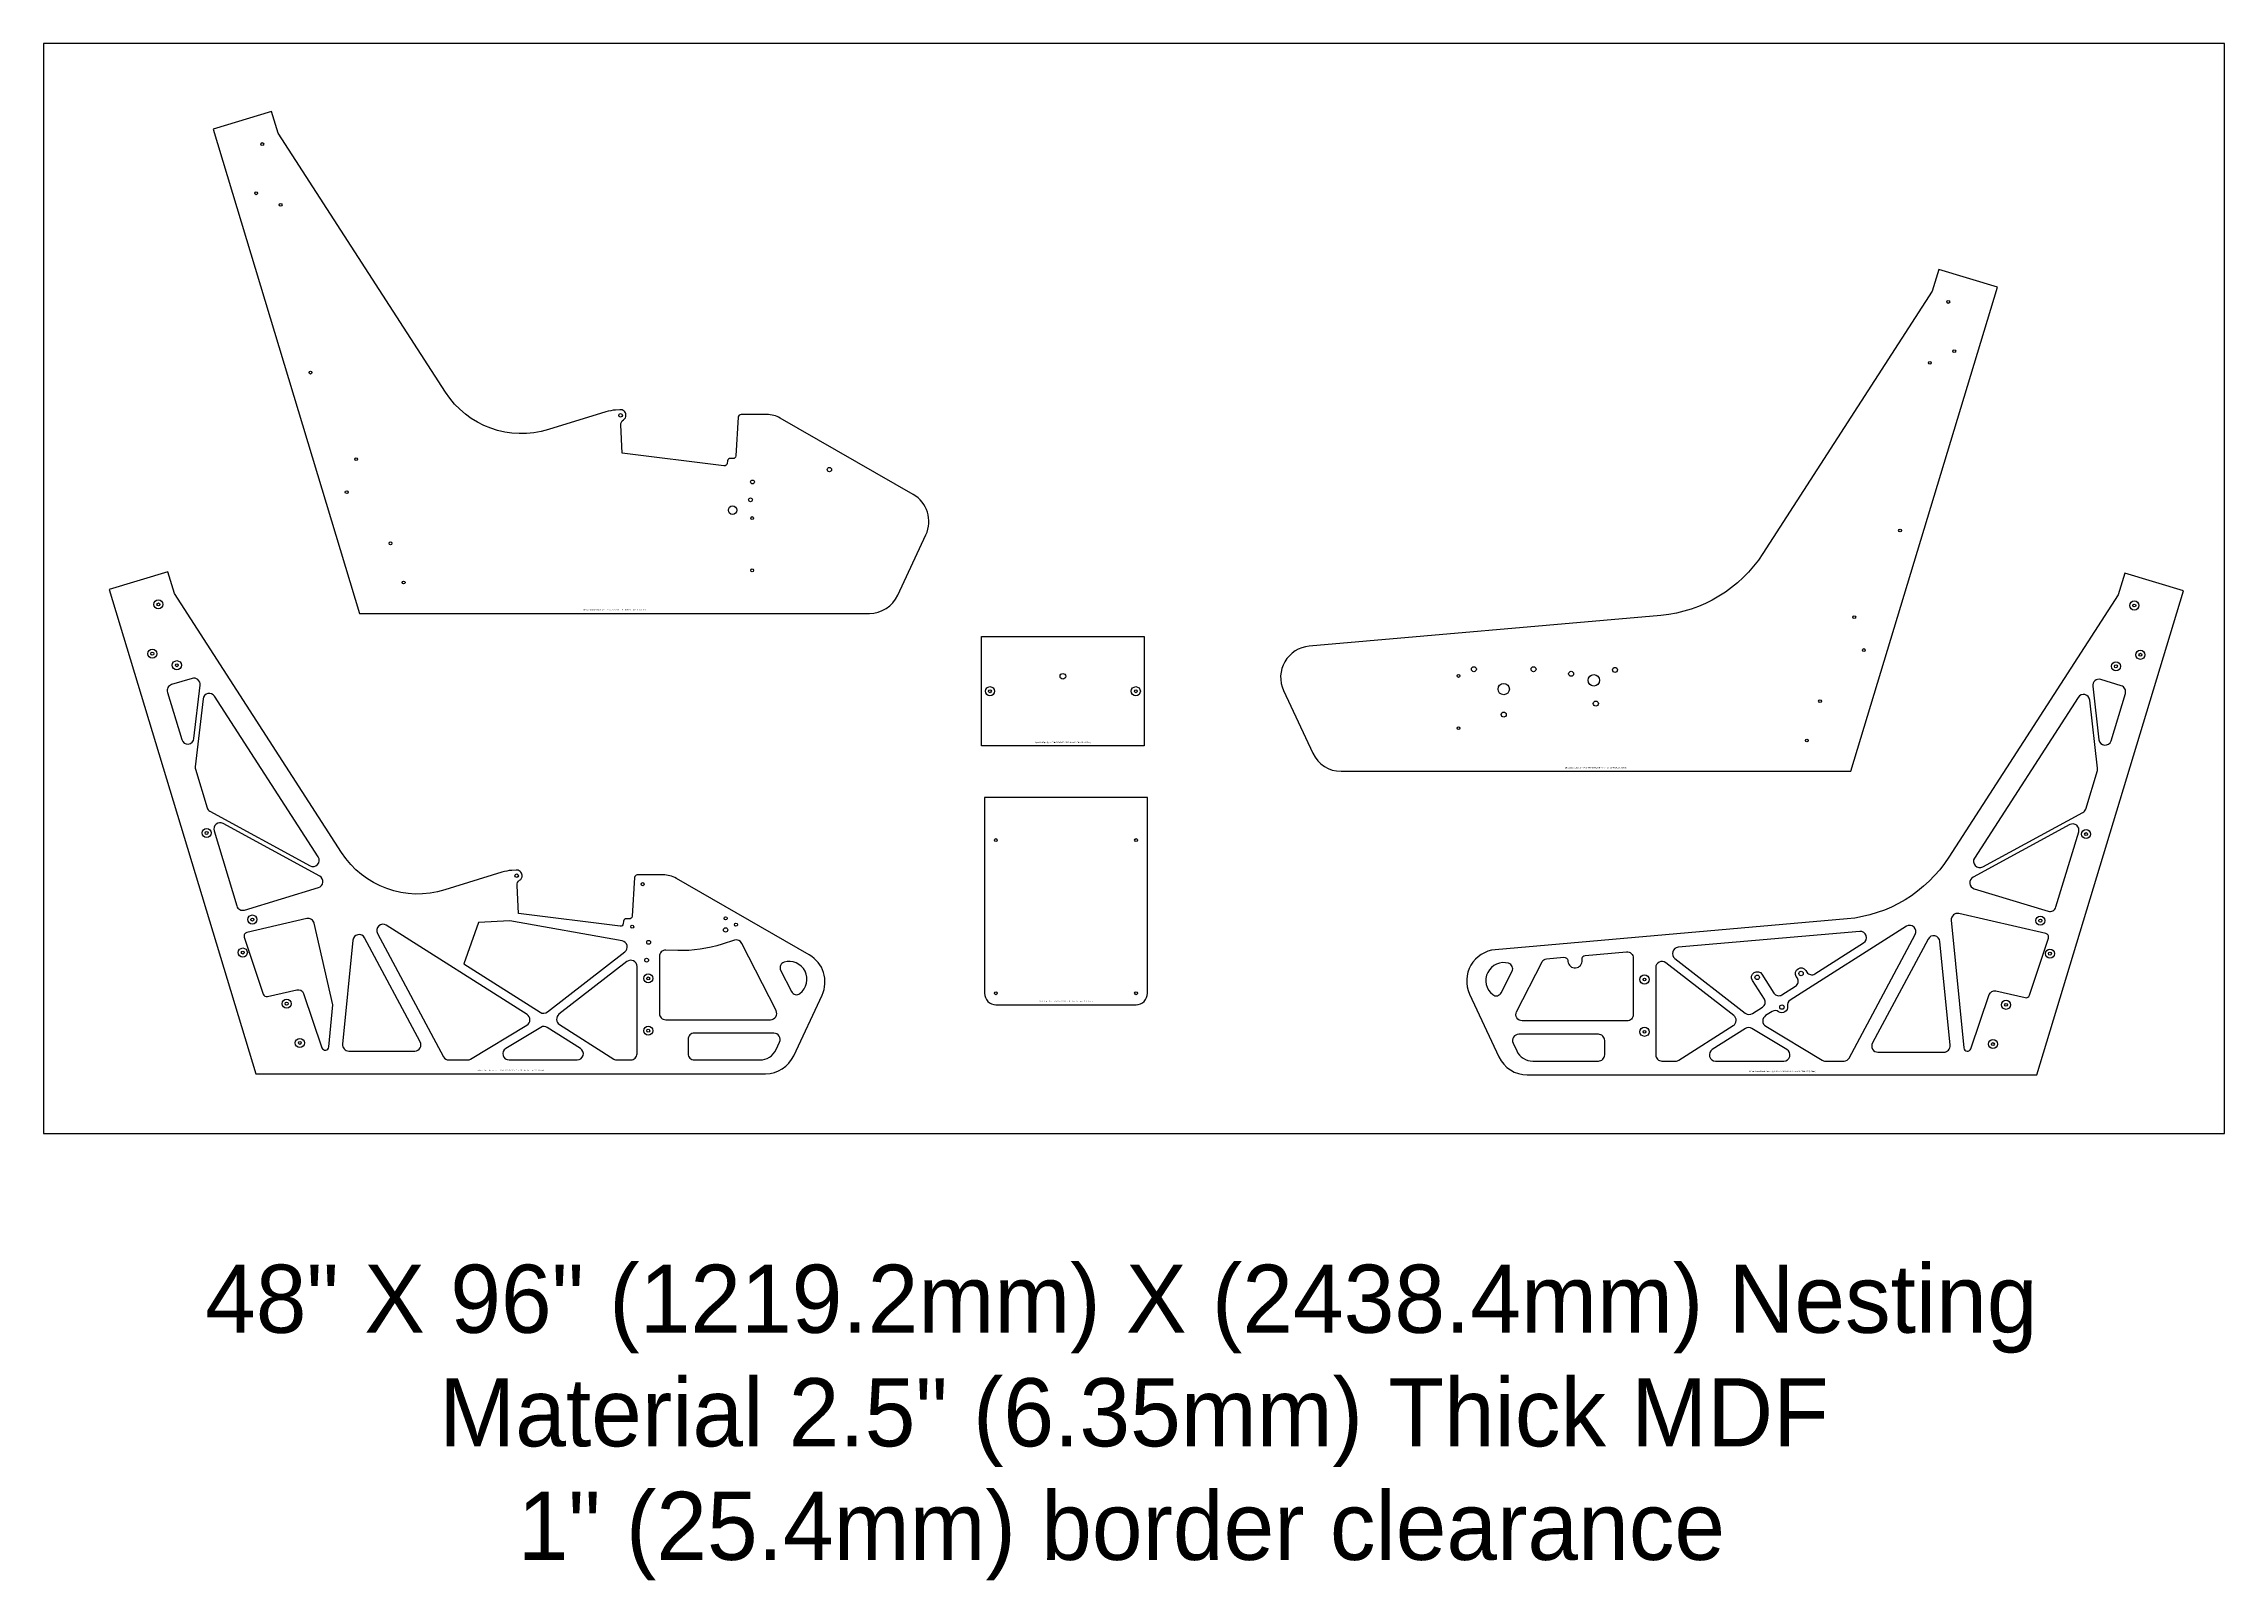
# Model space of a CAD drawing. Extents: x 161 to 320, y -15 to 207.
# Drawn here: x 195.2 to 291.2, y -14.6 to 53.1 of the extents above; entities that cross this region are included whole.
import ezdxf
from ezdxf.enums import TextEntityAlignment as Align

# ---------------------------------------------------------------- set-up
doc = ezdxf.new("R2010")
doc.units = 0
doc.header["$MEASUREMENT"] = 0
doc.layers.add('Info', color=4, linetype='Continuous')
doc.styles.add('Annotative', font='txt')

msp = doc.modelspace()

# ---------------------------------------------------------------- linework, layer by layer
at = {"color": 6, "linetype": 'Continuous'}
msp.add_lwpolyline([(291.231, 5.085), (291.231, 53.085), (195.231, 53.085), (195.231, 5.085)], close=True, dxfattribs=at)
at = {"color": 7, "linetype": 'Continuous'}
for points in [[(225.938, 36.75, 0.396357), (225.813, 36.633), (225.708, 34.928, -0.414214), (225.576, 34.81), (225.466, 34.817, 0.396093), (225.334, 34.708), (225.321, 34.598, -0.414214), (225.181, 34.489), (220.706, 35.045), (220.642, 36.29, -0.26668), (220.755, 36.512, 0.26638), (220.868, 36.733, 0.414505), (220.6, 36.964), (220.413, 36.95, 0.056216), (219.98, 36.867), (217.462, 36.087, -0.336454), (212.917, 37.738), (205.56, 49.137), (205.27, 50.094), (202.69, 49.313), (209.142, 27.995), (231.583, 27.995, 0.291473), (232.829, 28.789), (234.072, 31.455, 0.389422), (233.511, 33.228), (227.657, 36.593, 0.131173), (227.068, 36.75)], [(266.428, 27.904), (250.941, 26.549, 0.520567), (249.815, 24.598), (251.103, 21.835, 0.291473), (252.349, 21.041), (274.79, 21.041), (281.242, 42.359), (278.661, 43.14), (278.372, 42.183), (270.911, 30.624, -0.230069)], [(222.497, 16.478), (221.366, 16.478, 0.396357), (221.241, 16.36), (221.136, 14.655, -0.414214), (221.004, 14.538), (220.894, 14.545, 0.396093), (220.763, 14.435), (220.749, 14.325, -0.414214), (220.61, 14.217), (216.134, 14.773), (216.071, 16.017, -0.26668), (216.183, 16.239, 0.26638), (216.296, 16.461, 0.414505), (216.028, 16.691), (215.842, 16.677, 0.056216), (215.408, 16.595), (212.89, 15.814, -0.336454), (208.345, 17.466), (200.988, 28.864), (200.699, 29.821), (198.118, 29.04), (204.57, 7.722), (227.011, 7.722, 0.291473), (228.257, 8.516), (229.5, 11.182, 0.389422), (228.939, 12.955), (223.085, 16.32, 0.131173)], [(274.619, 14.536), (259.131, 13.181, 0.520567), (258.005, 11.23), (259.293, 8.467, 0.291473), (260.54, 7.673), (282.98, 7.673), (289.432, 28.991), (286.852, 29.772), (286.562, 28.815), (279.102, 17.256, -0.230069)], [(200.866, 24.859, 0.414214), (200.682, 24.516), (201.312, 22.435, 0.813898), (201.85, 22.483), (202.121, 24.837, 0.53975), (201.768, 25.132)], [(285.788, 25.082, 0.53975), (285.434, 24.786), (285.705, 22.433, 0.813898), (286.242, 22.385), (286.873, 24.465, 0.414214), (286.689, 24.808)], [(201.903, 21.233, 0.102598), (201.912, 21.132), (202.428, 19.427, 0.197054), (202.548, 19.28), (206.959, 16.878, 0.777147), (207.322, 17.27), (202.755, 24.346, 0.703909), (202.249, 24.228)], [(285.306, 24.178, 0.703909), (284.801, 24.296), (280.23, 17.222, 0.777147), (280.593, 16.831), (285.005, 19.23, 0.197054), (285.125, 19.377), (285.642, 21.081, 0.102598), (285.651, 21.182)], [(243.823, 19.888), (236.652, 19.888), (236.652, 11.263, 0.414214), (237.152, 10.763), (243.323, 10.763, 0.414214), (243.823, 11.263)], [(284.819, 18.368, 0.670768), (284.423, 18.69), (280.166, 16.374, 0.665595), (280.218, 15.869), (283.473, 14.881, 0.414214), (283.817, 15.065)], [(207.482, 8.869, 0.806443), (207.787, 8.905), (207.97, 10.761), (207.143, 14.345, 0.414214), (206.813, 14.551), (204.181, 13.944, 0.441742), (204.067, 13.741), (204.9, 11.226, 0.387211), (205.085, 11.122), (206.374, 11.42, -0.384687), (206.667, 11.257)], [(220.819, 13.087, 0.650491), (220.698, 13.577), (215.758, 14.449), (214.373, 14.385), (213.73, 12.561), (217.092, 10.427, 0.316334), (217.409, 10.442)], [(208.393, 9.024, 0.443282), (208.667, 8.722), (211.568, 8.722, 0.566731), (211.811, 9.127), (209.361, 13.704, 0.741355), (208.844, 13.601)], [(216.508, 9.859, 0.557418), (216.514, 10.328), (210.317, 14.262, 0.771328), (209.926, 13.899), (212.838, 8.46, 0.276543), (213.059, 8.328), (213.895, 8.328, 0.136298), (214.024, 8.364)], [(225.971, 13.462, 0.368124), (225.641, 13.6), (225.099, 13.426, -0.08422), (223.143, 13.147), (222.622, 13.161, 0.421916), (222.339, 12.885), (222.339, 10.375, 0.414214), (222.615, 10.1), (227.229, 10.1, 0.559535), (227.475, 10.5)], [(275.351, 13.484, 0.785441), (275.179, 13.991), (267.185, 13.291, 0.682115), (267.04, 12.799), (270.142, 10.392, 0.316334), (270.458, 10.378), (270.903, 10.66, 0.414214), (270.98, 11.005), (270.454, 11.833, -1), (270.876, 12.101), (271.402, 11.273, 0.414214), (271.747, 11.195), (272.355, 11.582, 0.414214), (272.432, 11.927), (272.385, 12.002, -1), (272.807, 12.27), (272.854, 12.195, 0.414214), (273.2, 12.118)], [(271.037, 10.279, 0.557418), (271.043, 9.81), (273.527, 8.314, 0.136298), (273.656, 8.279), (274.492, 8.279, 0.276543), (274.712, 8.411), (277.625, 13.85, 0.771328), (277.234, 14.213), (272.11, 10.96, 0.307627), (271.998, 10.702, -0.679565), (271.606, 10.452, 0.307627), (271.325, 10.461)], [(275.739, 9.078, 0.566731), (275.982, 8.672), (278.884, 8.672, 0.443282), (279.158, 8.975), (278.707, 13.551, 0.741355), (278.19, 13.655)], [(221.355, 8.604), (221.355, 12.442, 0.623693), (220.91, 12.66), (217.919, 10.339, 0.519371), (217.94, 9.889), (220.337, 8.367, 0.142365), (220.471, 8.328), (221.079, 8.328, 0.414214)], [(228.153, 11.339, 0.469759), (228.528, 11.254, 0.829496), (227.828, 12.634, 0.469759), (227.675, 12.281)], [(259.876, 12.232, 0.469759), (259.723, 12.585, 0.829496), (259.023, 11.205, 0.469759), (259.398, 11.29)], [(262.955, 12.763, -0.414214), (263.098, 12.934), (264.912, 13.093, -0.440011), (265.211, 12.818), (265.211, 10.326, -0.414214), (264.936, 10.05), (260.322, 10.05, -0.559535), (260.076, 10.451), (261.192, 12.649, -0.259017), (261.393, 12.785), (262.157, 12.851, -0.414214), (262.327, 12.708), (262.331, 12.669, 1), (262.958, 12.724)], [(269.632, 10.29), (266.64, 12.611, 0.623693), (266.196, 12.393), (266.196, 8.554, 0.414214), (266.471, 8.279), (267.08, 8.279, 0.142365), (267.214, 8.318), (269.611, 9.839, 0.519371)], [(217.405, 9.762, 0.284177), (217.115, 9.765), (215.578, 8.84, 0.760102), (215.72, 8.328), (218.716, 8.328, 0.750754), (218.863, 8.836)], [(270.435, 9.716, 0.284177), (270.145, 9.713), (268.687, 8.787, 0.750754), (268.835, 8.279), (271.831, 8.279, 0.760102), (271.973, 8.79)], [(227.629, 9.117, 0.548619), (227.38, 9.509), (223.875, 9.509, 0.414214), (223.599, 9.233), (223.599, 8.604, 0.414214), (223.875, 8.328), (226.76, 8.328, 0.291473), (227.473, 8.783)], [(263.952, 9.184, 0.414214), (263.676, 9.46), (260.171, 9.46, 0.548619), (259.921, 9.068), (260.077, 8.733, 0.291473), (260.791, 8.279), (263.676, 8.279, 0.414214), (263.952, 8.554)]]:
    msp.add_lwpolyline(points, format="xyb", close=True, dxfattribs=at)
msp.add_lwpolyline([(243.686, 22.16), (236.514, 22.16), (236.514, 26.973), (243.686, 26.973)], close=True, dxfattribs=at)
for points in [[(204.077, 14.931), (207.333, 15.916, 0.665595), (207.385, 16.422), (203.129, 18.739, 0.670768), (202.734, 18.418)], [(202.734, 18.418), (203.734, 15.114, 0.414214), (204.077, 14.931)], [(281.176, 11.37), (282.466, 11.073, 0.387211), (282.651, 11.177), (283.484, 13.691, 0.441742), (283.37, 13.894), (279.545, 14.777, 0.512979), (279.209, 14.482), (279.763, 8.856, 0.806443), (280.069, 8.82)], [(280.069, 8.82), (280.883, 11.208, -0.384687), (281.176, 11.37)]]:
    msp.add_lwpolyline(points, format="xyb", dxfattribs=at)
for centre, radius in [((204.856, 48.663), 0.0625), ((204.589, 46.492), 0.0625), ((205.666, 45.985), 0.0625), ((279.076, 41.709), 0.0625), ((279.343, 39.538), 0.0625), ((206.979, 38.596), 0.0625), ((278.266, 39.031), 0.0625), ((220.63, 36.715), 0.0787), ((208.992, 34.785), 0.0625), ((226.436, 33.782), 0.0847), ((229.824, 34.326), 0.0967), ((208.572, 33.332), 0.0625), ((225.562, 32.536), 0.187), ((226.348, 32.996), 0.0847), ((226.419, 32.193), 0.0625), ((276.953, 31.642), 0.0625), ((210.5, 31.079), 0.0625), ((226.419, 29.89), 0.0625), ((211.081, 29.351), 0.0625), ((200.284, 28.39), 0.2), ((274.94, 27.831), 0.0625), ((287.267, 28.341), 0.2), ((200.017, 26.22), 0.2), ((275.36, 26.378), 0.0625), ((287.534, 26.17), 0.2), ((201.095, 25.712), 0.2), ((240.1, 25.223), 0.125), ((257.513, 25.239), 0.0625), ((258.193, 25.535), 0.11), ((260.818, 25.535), 0.11), ((262.474, 25.335), 0.11), ((263.472, 25.046), 0.25), ((264.405, 25.504), 0.11), ((286.456, 25.663), 0.2), ((236.889, 24.567), 0.2), ((243.311, 24.567), 0.2), ((259.505, 24.66), 0.25), ((263.562, 24.023), 0.111), ((273.432, 24.125), 0.0625), ((259.505, 23.535), 0.111), ((257.513, 22.936), 0.0625), ((272.851, 22.397), 0.0625), ((202.407, 18.323), 0.2), ((285.144, 18.274), 0.2), ((237.152, 18.013), 0.0625), ((243.323, 18.013), 0.0625), ((216.058, 16.442), 0.0787), ((221.603, 16.071), 0.068), ((204.421, 14.512), 0.2), ((225.252, 14.564), 0.068), ((283.13, 14.463), 0.2), ((221.142, 14.197), 0.068), ((221.864, 13.509), 0.0848), ((225.252, 14.053), 0.0968), ((225.707, 14.285), 0.068), ((204, 13.059), 0.2), ((221.776, 12.723), 0.0848), ((283.551, 13.01), 0.2), ((221.847, 11.92), 0.2), ((265.704, 11.871), 0.2), ((270.665, 11.967), 0.0968), ((272.596, 12.136), 0.0968), ((205.929, 10.806), 0.2), ((237.152, 11.263), 0.0625), ((243.323, 11.263), 0.0625), ((271.752, 10.655), 0.0968), ((281.622, 10.757), 0.2), ((221.847, 9.617), 0.2), ((265.704, 9.568), 0.2), ((206.51, 9.078), 0.2), ((281.041, 9.029), 0.2)]:
    msp.add_circle(centre, radius, dxfattribs=at)
for centre in [(200.284, 28.39), (287.267, 28.341), (200.017, 26.22), (287.534, 26.17), (201.095, 25.712), (286.456, 25.663), (236.889, 24.567), (243.311, 24.567), (202.407, 18.323), (285.144, 18.274), (204.421, 14.512), (283.13, 14.463), (204, 13.059), (283.551, 13.01), (221.847, 11.92), (265.704, 11.871), (205.929, 10.806), (281.622, 10.757), (221.847, 9.617), (265.704, 9.568), (206.51, 9.078), (281.041, 9.029)]:
    msp.add_circle(centre, 0.065)

# ---------------------------------------------------------------- texts
at = {"layer": 'Info', "color": 4, "linetype": 'Continuous'}
for s, p in [('48" X 96" (1219.2mm) X (2438.4mm) Nesting ', (243.231, -3.687)), ('Material 2.5" (6.35mm) Thick MDF', (243.231, -8.687)), ('1" (25.4mm) border clearance ', (243.231, -13.687))]:
    msp.add_text(s, height=3, dxfattribs=at).set_placement(p, align=Align.CENTER)
at = {"layer": 'Info', "char_height": 0.05, "attachment_point": 2, "style": 'Annotative'}
for s, width, insert in [('RH Seat Bucket Exterior - Qty 1 - PN# OH3A2A-33 - CNC - Item 24 - Thick .25" (6.35mm)', 5.31726, (220.373, 28.177)), ('Upper Rail Cap - Qty 1 - PN# OH3A2A-57 - CNC - Item 48 - Thick .25" (6.35mm)', 3.63269, (240.102, 22.341)), ('LH Seat Bucket Exterior - Qty 1 - PN# OH3A2A-31 - CNC - Item 22 - Thick .25" (6.35mm)', 5.31726, (263.572, 21.226)), ('Aft Rail Cap - Qty 1 - PN# OH3A2A-58 - CNC - Item 49 - Thick .25" (6.35mm)', 3.63269, (240.239, 10.943)), ('RH Seat Bucket Exterior Detail - Qty 1 - PN# OH3A2A-34 - CNC - Item 25 - Thick .25" (6.35mm)', 4.44436, (215.796, 7.903)), ('LH Seat Bucket Exterior Detail - Qty 1 - PN# OH3A2A-32 - CNC - Item 23 - Thick .25" (6.35mm)', 5.31726, (271.767, 7.85))]:
    msp.add_mtext_dynamic_manual_height_columns(s, width=width, gutter_width=0.625, heights=[0.083], dxfattribs=dict(at, insert=insert))

doc.saveas('drawing.dxf')
